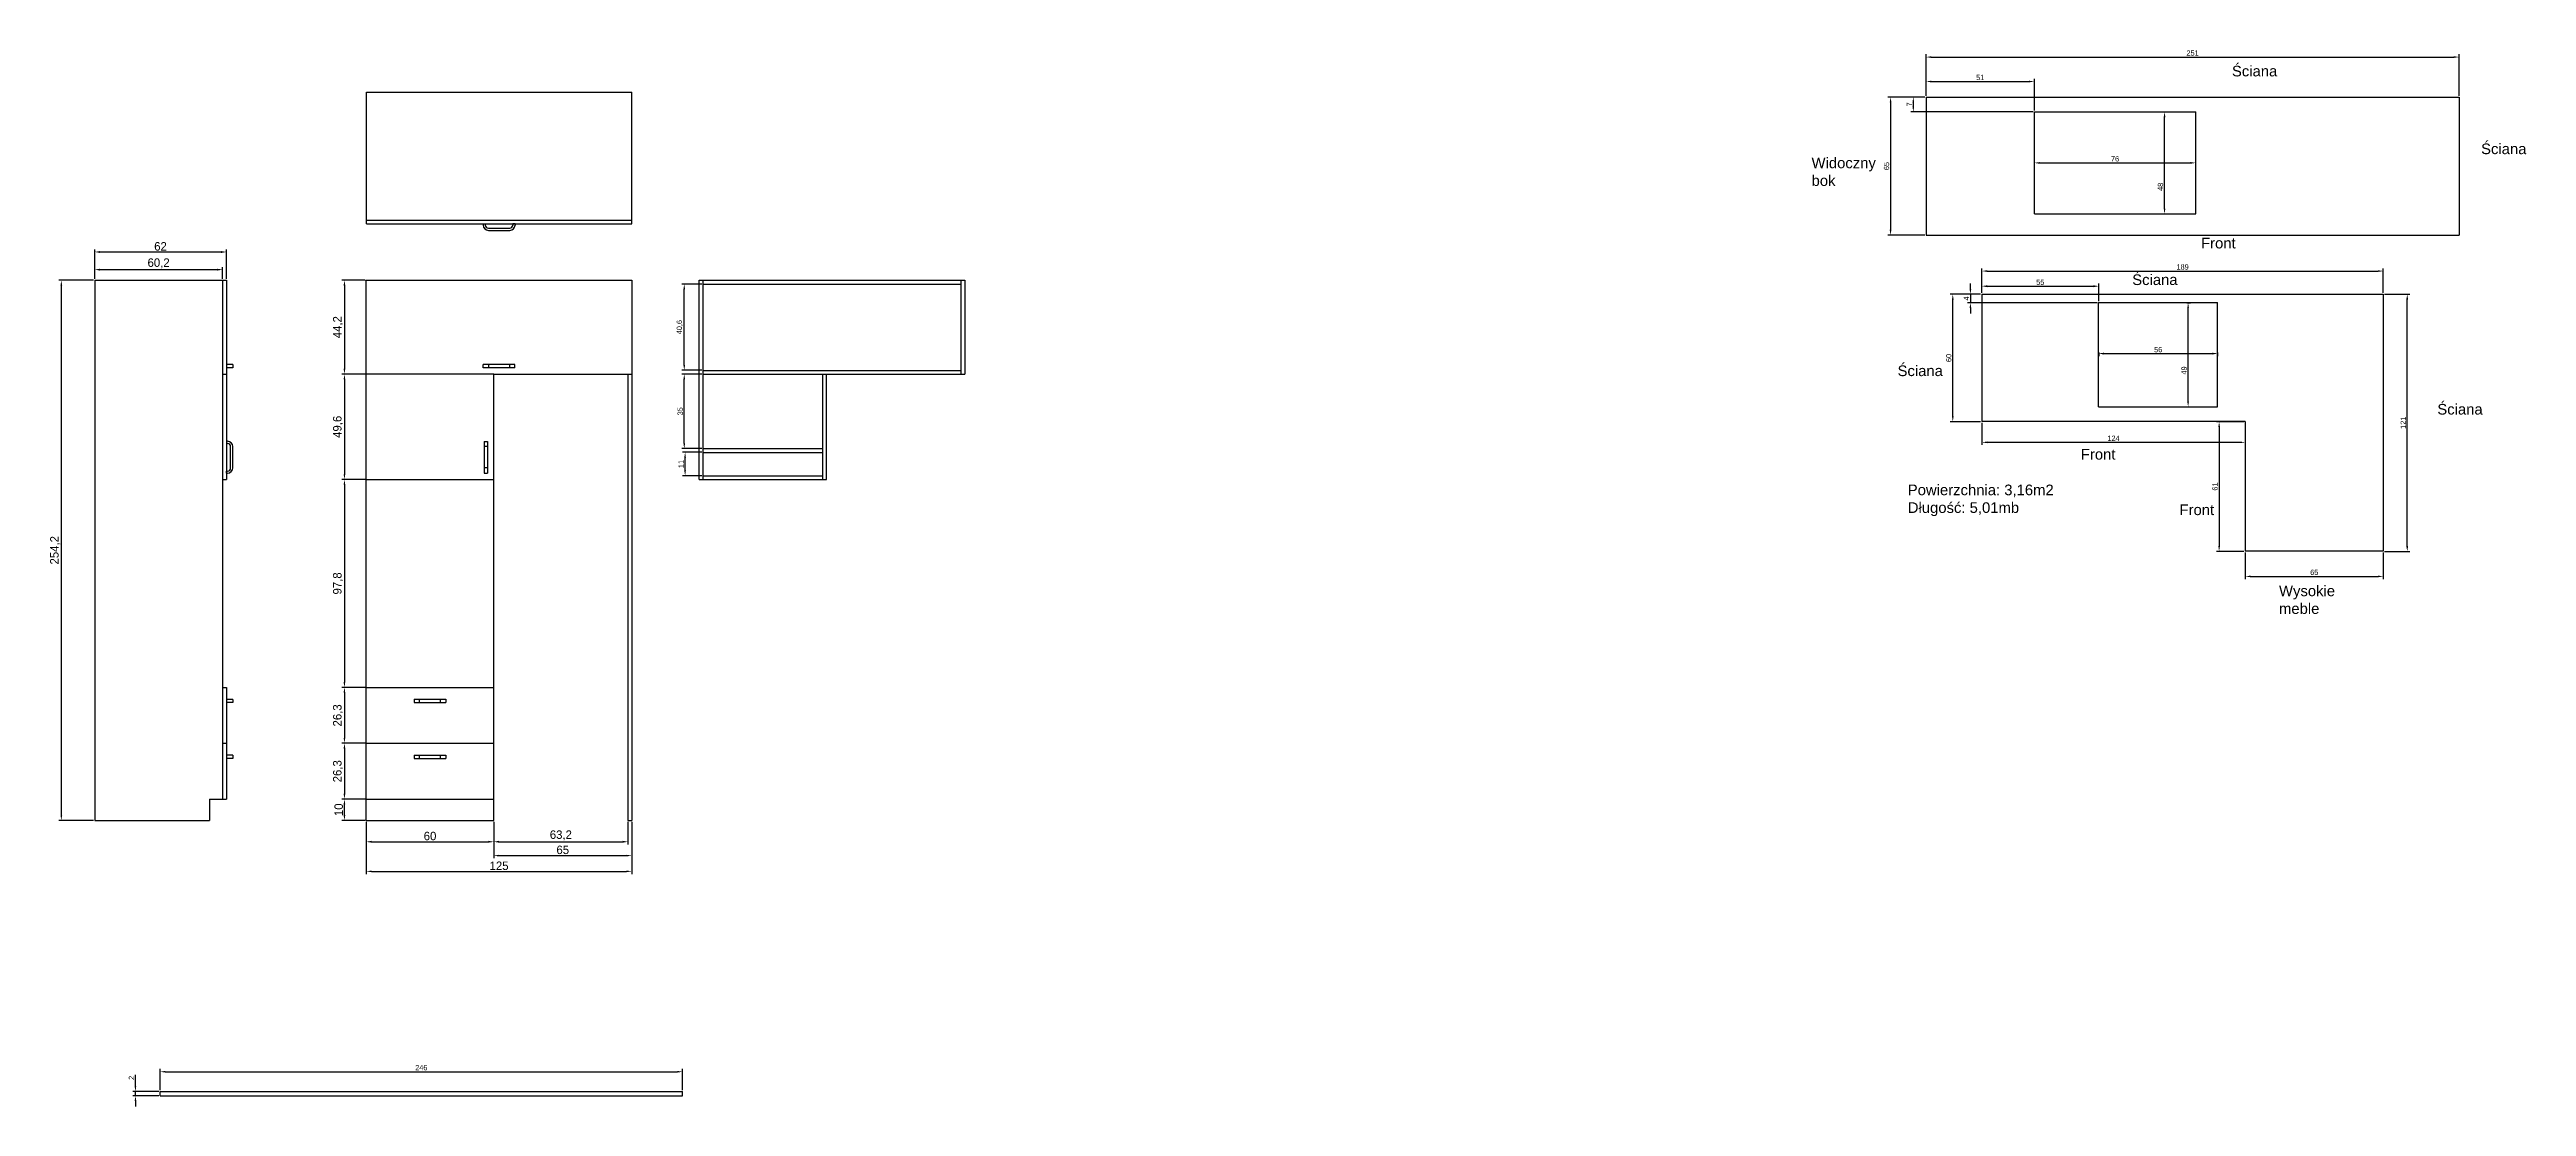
# Model space of a CAD drawing. Header units: millimetres. Extents: x 369 to 7898, y -3373 to 1610.
# Drawn here: x 1542 to 2709, y -987 to -490 of the extents above; entities that cross this region are included whole.
import ezdxf

# ---------------------------------------------------------------- set-up
doc = ezdxf.new("R2010")
doc.units = ezdxf.units.MM
doc.layers.add('Wymiar', color=7, linetype='Continuous', true_color=0x9e9e9e)
doc.dimstyles.new('ISO-25', dxfattribs={"dimtxt": 2.5, "dimasz": 2.5, "dimexe": 1.25, "dimexo": 0.625, "dimtad": 1, "dimtxsty": 'Standard', "dimcen": 2.5, "dimadec": 0, "dimazin": 0, "dimtfac": 1, "dimtmove": 0, "dimatfit": 3, "dimfxl": 1, "dimarcsym": 0})

msp = doc.modelspace()

# ---------------------------------------------------------------- texts
at = {"char_height": 5, "attachment_point": 1}
for s, insert, width in [('{\\fArial|b0|i0|c238|p0;Ściana', (2569.843, -497.692), 25.55355), ('{\\fArial|b0|i0|c238|p0;Ściana', (2687.157, -534.28), 25.55355), ('{\\fArial|b0|i0|c238|p0;Widoczny bok}', (2371.896, -540.904), 31.94194), ('{\\fArial|b0|i0|c238|p0;Front}', (2555.29, -578.645), 25.55355), ('{\\fArial|b0|i0|c238|p0;Ściana', (2522.887, -595.875), 25.55355), ('{\\fArial|b0|i0|c238|p0;Ściana', (2412.404, -638.731), 25.55355), ('{\\fArial|b0|i0|c238|p0;Ściana', (2666.54, -656.821), 25.55355), ('{\\fArial|b0|i0|c238|p0;Front}', (2498.7, -678.019), 25.55355), ('{\\fArial|b0|i0|c238|p0;Powierzchnia: 3,16m2\\PDługość: 5,01mb}', (2417.216, -694.789), 94.92232), ('{\\fArial|b0|i0|c238|p0;Front}', (2545.161, -704.153), 25.55355), ('{\\fArial|b0|i0|c238|p0;Wysokie meble}', (2591.996, -742.3), 25.55355)]:
    msp.add_mtext(s, dxfattribs=dict(at, insert=insert, width=width))

# ---------------------------------------------------------------- blocks, each defined once
blk = doc.blocks.new('Z$W@#27982')
for p, q in [((0, 3), (0, 2.5)), ((0, 3), (1, 3)), ((1, 3), (1, 2.5)), ((2.5, 1), (12.5, 1)), ((2.5, 0), (12.5, 0)), ((15, 3), (14, 3)), ((14, 3), (14, 2.5)), ((15, 3), (15, 2.5))]:
    blk.add_line(p, q)
for centre, radius, start, end in [((2.5, 2.5), 2.5, 180, 270), ((2.5, 2.5), 1.5, 180, 270), ((12.5, 2.5), 1.5, 270, 0), ((12.5, 2.5), 2.5, 270, 0)]:
    blk.add_arc(centre, radius, start, end)
blk = doc.blocks.new('Z$W@#27899')
for p, q in [((0, 254.2), (62, 254.2)), ((0, 254.2), (0, 0)), ((60.2, 254.2), (60.2, 10)), ((62, 254.2), (62, 160.4)), ((60.2, 210), (62, 210)), ((65, 214.5), (62, 214.5)), ((62, 214.5), (62, 213)), ((65, 213), (62, 213)), ((65, 214.5), (65, 213)), ((60.2, 160.4), (62, 160.4)), ((60.2, 62.6), (62, 62.6)), ((62, 62.6), (62, 10)), ((65, 56.95), (62, 56.95)), ((62, 56.95), (62, 55.45)), ((65, 55.45), (62, 55.45)), ((65, 56.95), (65, 55.45)), ((60.2, 36.3), (62, 36.3)), ((65, 30.65), (62, 30.65)), ((62, 30.65), (62, 29.15)), ((65, 29.15), (62, 29.15)), ((65, 30.65), (65, 29.15)), ((0, 0), (54, 0)), ((0, 0), (54, 0)), ((54, 10), (62, 10)), ((54, 10), (62, 10)), ((54, 10), (54, 0))]:
    blk.add_line(p, q)
at = {"rotation": 90}
blk.add_blockref('Z$W@#27982', (65, 163.4), dxfattribs=at)
blk = doc.blocks.new('Z$W@#292')
for p, q in [((0, 1.5), (15, 1.5)), ((0, 1.5), (0, 0)), ((0, 0), (15, 0)), ((2.5, 0), (2.5, 1.5)), ((12.5, 0), (12.5, 1.5)), ((15, 1.5), (15, 0))]:
    blk.add_line(p, q)
blk = doc.blocks.new('Z$W@#2097')
for p, q in [((133.5, 46.1), (133.5, 237.5)), ((133.5, 237.5), (258.5, 237.5)), ((258.5, 237.5), (258.5, -16.7)), ((193.5, 193.3), (133.5, 193.3)), ((193.5, 46.3), (193.5, 193.3)), ((193.5, 193.3), (258.5, 193.3)), ((256.7, 193.3), (256.7, -16.7)), ((133.6, 143.7), (193.4, 143.7)), ((133.5, -16.7), (133.5, 46.3)), ((133.6, 45.9), (193.4, 45.9)), ((193.5, -16.7), (193.5, 46.3)), ((133.6, 19.6), (193.4, 19.6)), ((133.6, -6.7), (193.4, -6.7)), ((133.5, -16.7), (193.5, -16.7)), ((256.7, -16.7), (258.5, -16.7))]:
    blk.add_line(p, q)
at = {"rotation": 180}
blk.add_blockref('Z$W@#292', (203.5, 197.8), dxfattribs=at)
at = {"xscale": -1, "rotation": 90.00000000000001}
blk.add_blockref('Z$W@#292', (190.5, 161.7), dxfattribs=at)
for p in [(156, 38.8), (156, 12.5)]:
    blk.add_blockref('Z$W@#292', p)
blk = doc.blocks.new('Z$W@#5436')
for p, q in [((0, 3), (0, 2.5)), ((0, 3), (1, 3)), ((1, 3), (1, 2.5)), ((2.5, 1), (12.5, 1)), ((2.5, 0), (12.5, 0)), ((15, 3), (14, 3)), ((14, 3), (14, 2.5)), ((15, 3), (15, 2.5))]:
    blk.add_line(p, q)
for centre, radius, start, end in [((2.5, 2.5), 2.5, 180, 270), ((2.5, 2.5), 1.5, 180, 270), ((12.5, 2.5), 1.5, 270, 0), ((12.5, 2.5), 2.5, 270, 0)]:
    blk.add_arc(centre, radius, start, end)
blk = doc.blocks.new('Z$W@#4364')
for p, q in [((0, 3), (0, 65)), ((0, 65), (125, 65)), ((125, 3), (125, 65)), ((0, 4.8), (125, 4.8)), ((0, 3), (125, 3))]:
    blk.add_line(p, q)
blk.add_blockref('Z$W@#5436', (55, 0))
blk = doc.blocks.new('*D479')
at = {"layer": 'Defpoints', "color": 0}
for p in [(1547.8, -598.6), (1563.5, -598.6), (1563.5, -852.8)]:
    blk.add_point(p, dxfattribs=at)
at = {"layer": 'Wymiar', "color": 0, "lineweight": -2}
for p, q in [((1562.9, -598.6), (1546.6, -598.6)), ((1547.8, -850.3), (1547.8, -601.1)), ((1562.9, -852.8), (1546.6, -852.8))]:
    blk.add_line(p, q, dxfattribs=at)
at = {"layer": 'Wymiar', "color": 0}
for points in [[(1548.2, -601.1), (1547.4, -601.1), (1547.8, -598.6)], [(1547.4, -850.3), (1548.2, -850.3), (1547.8, -852.8)]]:
    blk.add_solid(points, dxfattribs=at)
at = {"layer": 'Wymiar', "color": 0, "insert": (1544.9, -725.7), "char_height": 4, "attachment_point": 5, "rotation": 90}
blk.add_mtext('254,2', dxfattribs=at)
blk = doc.blocks.new('*D480')
at = {"layer": 'Defpoints', "color": 0}
for p in [(1623.7, -593.6), (1563.5, -598.6), (1623.7, -598.6)]:
    blk.add_point(p, dxfattribs=at)
at = {"layer": 'Wymiar', "color": 0, "lineweight": -2}
for p, q in [((1563.5, -598), (1563.5, -592.4)), ((1566, -593.6), (1621.2, -593.6)), ((1623.7, -598), (1623.7, -592.4))]:
    blk.add_line(p, q, dxfattribs=at)
at = {"layer": 'Wymiar', "color": 0}
for points in [[(1566, -593.2), (1566, -594.1), (1563.5, -593.6)], [(1621.2, -594.1), (1621.2, -593.2), (1623.7, -593.6)]]:
    blk.add_solid(points, dxfattribs=at)
at = {"layer": 'Wymiar', "color": 0, "insert": (1593.6, -590.7), "char_height": 4, "attachment_point": 5}
blk.add_mtext('60,2', dxfattribs=at)
blk = doc.blocks.new('*D481')
at = {"layer": 'Defpoints', "color": 0}
for p in [(1625.5, -585.3), (1563.5, -598.6), (1625.5, -598.6)]:
    blk.add_point(p, dxfattribs=at)
at = {"layer": 'Wymiar', "color": 0, "lineweight": -2}
for p, q in [((1563.5, -598), (1563.5, -584.1)), ((1566, -585.3), (1623, -585.3)), ((1625.5, -598), (1625.5, -584.1))]:
    blk.add_line(p, q, dxfattribs=at)
at = {"layer": 'Wymiar', "color": 0}
for points in [[(1566, -584.9), (1566, -585.8), (1563.5, -585.3)], [(1623, -585.8), (1623, -584.9), (1625.5, -585.3)]]:
    blk.add_solid(points, dxfattribs=at)
at = {"layer": 'Wymiar', "color": 0, "insert": (1594.5, -582.7), "char_height": 4, "attachment_point": 5}
blk.add_mtext('62', dxfattribs=at)
blk = doc.blocks.new('*D482')
at = {"layer": 'Defpoints', "color": 0}
for p in [(1681.1, -842.8), (1691.4, -842.8), (1691.4, -852.8)]:
    blk.add_point(p, dxfattribs=at)
at = {"layer": 'Wymiar', "color": 0, "lineweight": -2}
for p, q in [((1690.8, -842.8), (1679.8, -842.8)), ((1681.1, -850.3), (1681.1, -845.3)), ((1690.8, -852.8), (1679.8, -852.8))]:
    blk.add_line(p, q, dxfattribs=at)
at = {"layer": 'Wymiar', "color": 0}
for points in [[(1681.5, -845.3), (1680.7, -845.3), (1681.1, -842.8)], [(1680.7, -850.3), (1681.5, -850.3), (1681.1, -852.8)]]:
    blk.add_solid(points, dxfattribs=at)
at = {"layer": 'Wymiar', "color": 0, "insert": (1678.4, -847.8), "char_height": 4, "attachment_point": 5, "rotation": 90}
blk.add_mtext('10', dxfattribs=at)
blk = doc.blocks.new('*D483')
at = {"layer": 'Defpoints', "color": 0}
for p in [(1691.5, -816.5), (1681.1, -842.8), (1691.5, -842.8)]:
    blk.add_point(p, dxfattribs=at)
at = {"layer": 'Wymiar', "color": 0, "lineweight": -2}
for p, q in [((1690.9, -816.5), (1679.8, -816.5)), ((1681.1, -819), (1681.1, -840.3)), ((1690.9, -842.8), (1679.8, -842.8))]:
    blk.add_line(p, q, dxfattribs=at)
at = {"layer": 'Wymiar', "color": 0}
for points in [[(1681.5, -819), (1680.7, -819), (1681.1, -816.5)], [(1680.7, -840.3), (1681.5, -840.3), (1681.1, -842.8)]]:
    blk.add_solid(points, dxfattribs=at)
at = {"layer": 'Wymiar', "color": 0, "insert": (1678.1, -829.7), "char_height": 4, "attachment_point": 5, "rotation": 90}
blk.add_mtext('26,3', dxfattribs=at)
blk = doc.blocks.new('*D484')
at = {"layer": 'Defpoints', "color": 0}
for p in [(1691.5, -790.2), (1681.1, -816.5), (1691.5, -816.5)]:
    blk.add_point(p, dxfattribs=at)
at = {"layer": 'Wymiar', "color": 0, "lineweight": -2}
for p, q in [((1690.9, -790.2), (1679.8, -790.2)), ((1681.1, -792.7), (1681.1, -814)), ((1690.9, -816.5), (1679.8, -816.5))]:
    blk.add_line(p, q, dxfattribs=at)
at = {"layer": 'Wymiar', "color": 0}
for points in [[(1681.5, -792.7), (1680.7, -792.7), (1681.1, -790.2)], [(1680.7, -814), (1681.5, -814), (1681.1, -816.5)]]:
    blk.add_solid(points, dxfattribs=at)
at = {"layer": 'Wymiar', "color": 0, "insert": (1678.1, -803.4), "char_height": 4, "attachment_point": 5, "rotation": 90}
blk.add_mtext('26,3', dxfattribs=at)
blk = doc.blocks.new('*D485')
at = {"layer": 'Defpoints', "color": 0}
for p in [(1691.5, -692.4), (1681.1, -790.2), (1691.5, -790.2)]:
    blk.add_point(p, dxfattribs=at)
at = {"layer": 'Wymiar', "color": 0, "lineweight": -2}
for p, q in [((1690.9, -692.4), (1679.8, -692.4)), ((1681.1, -694.9), (1681.1, -787.7)), ((1690.9, -790.2), (1679.8, -790.2))]:
    blk.add_line(p, q, dxfattribs=at)
at = {"layer": 'Wymiar', "color": 0}
for points in [[(1681.5, -694.9), (1680.7, -694.9), (1681.1, -692.4)], [(1680.7, -787.7), (1681.5, -787.7), (1681.1, -790.2)]]:
    blk.add_solid(points, dxfattribs=at)
at = {"layer": 'Wymiar', "color": 0, "insert": (1678.1, -741.3), "char_height": 4, "attachment_point": 5, "rotation": 90}
blk.add_mtext('97,8', dxfattribs=at)
blk = doc.blocks.new('*D486')
at = {"layer": 'Defpoints', "color": 0}
for p in [(1691.4, -642.8), (1681.1, -692.4), (1691.5, -692.4)]:
    blk.add_point(p, dxfattribs=at)
at = {"layer": 'Wymiar', "color": 0, "lineweight": -2}
for p, q in [((1690.8, -642.8), (1679.8, -642.8)), ((1681.1, -645.3), (1681.1, -689.9)), ((1690.9, -692.4), (1679.8, -692.4))]:
    blk.add_line(p, q, dxfattribs=at)
at = {"layer": 'Wymiar', "color": 0}
for points in [[(1681.5, -645.3), (1680.7, -645.3), (1681.1, -642.8)], [(1680.7, -689.9), (1681.5, -689.9), (1681.1, -692.4)]]:
    blk.add_solid(points, dxfattribs=at)
at = {"layer": 'Wymiar', "color": 0, "insert": (1678.1, -667.6), "char_height": 4, "attachment_point": 5, "rotation": 90}
blk.add_mtext('49,6', dxfattribs=at)
blk = doc.blocks.new('*D487')
at = {"layer": 'Defpoints', "color": 0}
for p in [(1691.4, -598.6), (1681.1, -642.8), (1691.4, -642.8)]:
    blk.add_point(p, dxfattribs=at)
at = {"layer": 'Wymiar', "color": 0, "lineweight": -2}
for p, q in [((1690.8, -598.6), (1679.8, -598.6)), ((1681.1, -601.1), (1681.1, -640.3)), ((1690.8, -642.8), (1679.8, -642.8))]:
    blk.add_line(p, q, dxfattribs=at)
at = {"layer": 'Wymiar', "color": 0}
for points in [[(1681.5, -601.1), (1680.7, -601.1), (1681.1, -598.6)], [(1680.7, -640.3), (1681.5, -640.3), (1681.1, -642.8)]]:
    blk.add_solid(points, dxfattribs=at)
at = {"layer": 'Wymiar', "color": 0, "insert": (1678.1, -620.7), "char_height": 4, "attachment_point": 5, "rotation": 90}
blk.add_mtext('44,2', dxfattribs=at)
blk = doc.blocks.new('*D489')
at = {"layer": 'Defpoints', "color": 0}
for p in [(1691.4, -852.8), (1751.4, -852.8), (1751.4, -862.9)]:
    blk.add_point(p, dxfattribs=at)
at = {"layer": 'Wymiar', "color": 0, "lineweight": -2}
for p, q in [((1691.4, -853.5), (1691.4, -864.1)), ((1693.9, -862.9), (1748.9, -862.9)), ((1751.4, -853.5), (1751.4, -864.1))]:
    blk.add_line(p, q, dxfattribs=at)
at = {"layer": 'Wymiar', "color": 0}
for points in [[(1693.9, -862.4), (1693.9, -863.3), (1691.4, -862.9)], [(1748.9, -863.3), (1748.9, -862.4), (1751.4, -862.9)]]:
    blk.add_solid(points, dxfattribs=at)
at = {"layer": 'Wymiar', "color": 0, "insert": (1721.4, -860.2), "char_height": 4, "attachment_point": 5}
blk.add_mtext('60', dxfattribs=at)
blk = doc.blocks.new('*D490')
at = {"layer": 'Defpoints', "color": 0}
for p in [(1751.4, -852.8), (1814.6, -852.8), (1814.6, -862.9)]:
    blk.add_point(p, dxfattribs=at)
at = {"layer": 'Wymiar', "color": 0, "lineweight": -2}
for p, q in [((1751.4, -853.5), (1751.4, -864.1)), ((1753.9, -862.9), (1812.1, -862.9)), ((1814.6, -853.5), (1814.6, -864.1))]:
    blk.add_line(p, q, dxfattribs=at)
at = {"layer": 'Wymiar', "color": 0}
for points in [[(1753.9, -862.4), (1753.9, -863.3), (1751.4, -862.9)], [(1812.1, -863.3), (1812.1, -862.4), (1814.6, -862.9)]]:
    blk.add_solid(points, dxfattribs=at)
at = {"layer": 'Wymiar', "color": 0, "insert": (1783, -859.9), "char_height": 4, "attachment_point": 5}
blk.add_mtext('63,2', dxfattribs=at)
blk = doc.blocks.new('*D491')
at = {"layer": 'Defpoints', "color": 0}
for p in [(1751.4, -852.8), (1816.4, -852.8), (1816.4, -869.4)]:
    blk.add_point(p, dxfattribs=at)
at = {"layer": 'Wymiar', "color": 0, "lineweight": -2}
for p, q in [((1751.4, -853.5), (1751.4, -870.6)), ((1816.4, -853.5), (1816.4, -870.6)), ((1753.9, -869.4), (1813.9, -869.4))]:
    blk.add_line(p, q, dxfattribs=at)
at = {"layer": 'Wymiar', "color": 0}
for points in [[(1753.9, -869), (1753.9, -869.8), (1751.4, -869.4)], [(1813.9, -869.8), (1813.9, -869), (1816.4, -869.4)]]:
    blk.add_solid(points, dxfattribs=at)
at = {"layer": 'Wymiar', "color": 0, "insert": (1783.9, -866.7), "char_height": 4, "attachment_point": 5}
blk.add_mtext('65', dxfattribs=at)
blk = doc.blocks.new('*D492')
at = {"layer": 'Defpoints', "color": 0}
for p in [(1691.4, -852.8), (1816.4, -852.8), (1816.4, -876.8)]:
    blk.add_point(p, dxfattribs=at)
at = {"layer": 'Wymiar', "color": 0, "lineweight": -2}
for p, q in [((1691.4, -853.5), (1691.4, -878.1)), ((1816.4, -853.5), (1816.4, -878.1)), ((1693.9, -876.8), (1813.9, -876.8))]:
    blk.add_line(p, q, dxfattribs=at)
at = {"layer": 'Wymiar', "color": 0}
for points in [[(1693.9, -876.4), (1693.9, -877.2), (1691.4, -876.8)], [(1813.9, -877.2), (1813.9, -876.4), (1816.4, -876.8)]]:
    blk.add_solid(points, dxfattribs=at)
at = {"layer": 'Wymiar', "color": 0, "insert": (1753.9, -874.2), "char_height": 4, "attachment_point": 5}
blk.add_mtext('125', dxfattribs=at)
blk = doc.blocks.new('Z$W@#20854')
for p, q in [((0, 0), (0, 93.8)), ((0, 93.8), (125, 93.8)), ((1.8, 0), (1.8, 93.8)), ((123.2, 93.8), (123.2, 49.6)), ((125, 93.8), (125, 49.6)), ((1.8, 92), (123.2, 92)), ((1.8, 51.4), (123.2, 51.4)), ((1.8, 49.6), (125, 49.6)), ((58.2, 0), (58.2, 49.6)), ((60, 0), (60, 49.6)), ((1.8, 14.6), (58.2, 14.6)), ((1.8, 12.8), (58.2, 12.8)), ((0, 0), (60, 0)), ((1.8, 1.8), (58.2, 1.8))]:
    blk.add_line(p, q)
blk = doc.blocks.new('*D497')
at = {"layer": 'Defpoints', "color": 0}
for p in [(1841.5, -679.6), (1849.9, -679.6), (1849.9, -690.6)]:
    blk.add_point(p, dxfattribs=at)
at = {"layer": 'Wymiar', "color": 0, "lineweight": -2}
for p, q in [((1849.3, -679.6), (1840.2, -679.6)), ((1841.5, -688.1), (1841.5, -682.1)), ((1849.3, -690.6), (1840.2, -690.6))]:
    blk.add_line(p, q, dxfattribs=at)
at = {"layer": 'Wymiar', "color": 0}
for points in [[(1841.9, -682.1), (1841.1, -682.1), (1841.5, -679.6)], [(1841.1, -688.1), (1841.9, -688.1), (1841.5, -690.6)]]:
    blk.add_solid(points, dxfattribs=at)
at = {"layer": 'Wymiar', "color": 0, "insert": (1839.6, -685.1), "char_height": 2.5, "attachment_point": 5, "rotation": 90}
blk.add_mtext('11', dxfattribs=at)
blk = doc.blocks.new('*D498')
at = {"layer": 'Defpoints', "color": 0}
for p in [(1841.1, -642.8), (1849.9, -642.8), (1849.9, -677.8)]:
    blk.add_point(p, dxfattribs=at)
at = {"layer": 'Wymiar', "color": 0, "lineweight": -2}
for p, q in [((1849.3, -642.8), (1839.9, -642.8)), ((1841.1, -675.3), (1841.1, -645.3)), ((1849.3, -677.8), (1839.9, -677.8))]:
    blk.add_line(p, q, dxfattribs=at)
at = {"layer": 'Wymiar', "color": 0}
for points in [[(1841.5, -645.3), (1840.7, -645.3), (1841.1, -642.8)], [(1840.7, -675.3), (1841.5, -675.3), (1841.1, -677.8)]]:
    blk.add_solid(points, dxfattribs=at)
at = {"layer": 'Wymiar', "color": 0, "insert": (1839.2, -660.3), "char_height": 2.5, "attachment_point": 5, "rotation": 90}
blk.add_mtext('35', dxfattribs=at)
blk = doc.blocks.new('*D499')
at = {"layer": 'Defpoints', "color": 0}
for p in [(1841.1, -600.4), (1849.9, -600.4), (1849.9, -641)]:
    blk.add_point(p, dxfattribs=at)
at = {"layer": 'Wymiar', "color": 0, "lineweight": -2}
for p, q in [((1849.3, -600.4), (1839.9, -600.4)), ((1841.1, -638.5), (1841.1, -602.9)), ((1849.3, -641), (1839.9, -641))]:
    blk.add_line(p, q, dxfattribs=at)
at = {"layer": 'Wymiar', "color": 0}
for points in [[(1841.5, -602.9), (1840.7, -602.9), (1841.1, -600.4)], [(1840.7, -638.5), (1841.5, -638.5), (1841.1, -641)]]:
    blk.add_solid(points, dxfattribs=at)
at = {"layer": 'Wymiar', "color": 0, "insert": (1839, -620.7), "char_height": 2.5, "attachment_point": 5, "rotation": 90}
blk.add_mtext('40,6', dxfattribs=at)
blk = doc.blocks.new('Z$W@#20274')
for p, q in [((0, 65), (0, 0)), ((0, 65), (251, 65)), ((251, 65), (251, 0)), ((0, 0), (251, 0))]:
    blk.add_line(p, q)
blk = doc.blocks.new('Z$W@#1195')
for p, q in [((0, 0), (0, 48)), ((0, 48), (76, 48)), ((76, 0), (76, 48)), ((0, 0), (76, 0))]:
    blk.add_line(p, q)
blk = doc.blocks.new('*D596')
at = {"layer": 'Defpoints', "color": 0}
for p in [(2425.8, -512.4), (2476.8, -505.1), (2476.8, -519.4)]:
    blk.add_point(p, dxfattribs=at)
at = {"layer": 'Wymiar', "color": 0, "lineweight": -2}
for p, q in [((2425.8, -511.8), (2425.8, -503.8)), ((2428.3, -505.1), (2474.3, -505.1)), ((2476.8, -518.8), (2476.8, -503.8))]:
    blk.add_line(p, q, dxfattribs=at)
at = {"layer": 'Wymiar', "color": 0}
for points in [[(2428.3, -504.7), (2428.3, -505.5), (2425.8, -505.1)], [(2474.3, -505.5), (2474.3, -504.7), (2476.8, -505.1)]]:
    blk.add_solid(points, dxfattribs=at)
at = {"layer": 'Wymiar', "color": 0, "insert": (2451.3, -503.2), "char_height": 2.5, "attachment_point": 5}
blk.add_mtext('51', dxfattribs=at)
blk = doc.blocks.new('*D597')
at = {"layer": 'Defpoints', "color": 0}
for p in [(2676.8, -493.6), (2425.8, -512.4), (2676.8, -512.4)]:
    blk.add_point(p, dxfattribs=at)
at = {"layer": 'Wymiar', "color": 0, "lineweight": -2}
for p, q in [((2425.8, -511.8), (2425.8, -492.3)), ((2428.3, -493.6), (2674.3, -493.6)), ((2676.8, -511.8), (2676.8, -492.3))]:
    blk.add_line(p, q, dxfattribs=at)
at = {"layer": 'Wymiar', "color": 0}
for points in [[(2428.3, -493.2), (2428.3, -494), (2425.8, -493.6)], [(2674.3, -494), (2674.3, -493.2), (2676.8, -493.6)]]:
    blk.add_solid(points, dxfattribs=at)
at = {"layer": 'Wymiar', "color": 0, "insert": (2551.3, -491.7), "char_height": 2.5, "attachment_point": 5}
blk.add_mtext('251', dxfattribs=at)
blk = doc.blocks.new('*D598')
at = {"layer": 'Defpoints', "color": 0}
for p in [(2425.8, -512.4), (2419.8, -519.4), (2476.8, -519.4)]:
    blk.add_point(p, dxfattribs=at)
at = {"layer": 'Wymiar', "color": 0, "lineweight": -2}
for p, q in [((2425.2, -512.4), (2418.6, -512.4)), ((2476.2, -519.4), (2418.6, -519.4)), ((2419.8, -514.9), (2419.8, -516.9))]:
    blk.add_line(p, q, dxfattribs=at)
at = {"layer": 'Wymiar', "color": 0}
for points in [[(2420.2, -514.9), (2419.4, -514.9), (2419.8, -512.4)], [(2419.4, -516.9), (2420.2, -516.9), (2419.8, -519.4)]]:
    blk.add_solid(points, dxfattribs=at)
at = {"layer": 'Wymiar', "color": 0, "insert": (2418, -515.9), "char_height": 2.5, "attachment_point": 5, "rotation": 90}
blk.add_mtext('7', dxfattribs=at)
blk = doc.blocks.new('*D599')
at = {"layer": 'Defpoints', "color": 0}
for p in [(2425.8, -512.4), (2409.1, -577.4), (2425.8, -577.4)]:
    blk.add_point(p, dxfattribs=at)
at = {"layer": 'Wymiar', "color": 0, "lineweight": -2}
for p, q in [((2425.2, -512.4), (2407.8, -512.4)), ((2409.1, -514.9), (2409.1, -574.9)), ((2425.2, -577.4), (2407.8, -577.4))]:
    blk.add_line(p, q, dxfattribs=at)
at = {"layer": 'Wymiar', "color": 0}
for points in [[(2409.5, -514.9), (2408.7, -514.9), (2409.1, -512.4)], [(2408.7, -574.9), (2409.5, -574.9), (2409.1, -577.4)]]:
    blk.add_solid(points, dxfattribs=at)
at = {"layer": 'Wymiar', "color": 0, "insert": (2407.2, -544.9), "char_height": 2.5, "attachment_point": 5, "rotation": 90}
blk.add_mtext('65', dxfattribs=at)
blk = doc.blocks.new('*D600')
at = {"layer": 'Defpoints', "color": 0}
for p in [(2476.8, -543.4), (2552.8, -543.4), (2552.8, -543.4)]:
    blk.add_point(p, dxfattribs=at)
at = {"layer": 'Wymiar', "color": 0, "lineweight": -2}
for p, q in [((2476.8, -542.8), (2476.8, -542.2)), ((2479.3, -543.4), (2550.3, -543.4)), ((2552.8, -542.8), (2552.8, -542.2))]:
    blk.add_line(p, q, dxfattribs=at)
at = {"layer": 'Wymiar', "color": 0}
for points in [[(2479.3, -543), (2479.3, -543.8), (2476.8, -543.4)], [(2550.3, -543.8), (2550.3, -543), (2552.8, -543.4)]]:
    blk.add_solid(points, dxfattribs=at)
at = {"layer": 'Wymiar', "color": 0, "insert": (2514.8, -541.5), "char_height": 2.5, "attachment_point": 5}
blk.add_mtext('76', dxfattribs=at)
blk = doc.blocks.new('*D601')
at = {"layer": 'Defpoints', "color": 0}
for p in [(2534.3, -519.4), (2538.1, -519.4), (2534.3, -567.4)]:
    blk.add_point(p, dxfattribs=at)
at = {"layer": 'Wymiar', "color": 0, "lineweight": -2}
for p, q in [((2534.9, -519.4), (2539.4, -519.4)), ((2538.1, -564.9), (2538.1, -521.9)), ((2534.9, -567.4), (2539.4, -567.4))]:
    blk.add_line(p, q, dxfattribs=at)
at = {"layer": 'Wymiar', "color": 0}
for points in [[(2538.5, -521.9), (2537.7, -521.9), (2538.1, -519.4)], [(2537.7, -564.9), (2538.5, -564.9), (2538.1, -567.4)]]:
    blk.add_solid(points, dxfattribs=at)
at = {"layer": 'Wymiar', "color": 0, "insert": (2536.2, -554.7), "char_height": 2.5, "attachment_point": 5, "rotation": 90}
blk.add_mtext('48', dxfattribs=at)
blk = doc.blocks.new('*D613')
at = {"layer": 'Defpoints', "color": 0}
for p in [(2641.1, -594.3), (2452.1, -605.2), (2641.1, -605.2)]:
    blk.add_point(p, dxfattribs=at)
at = {"layer": 'Wymiar', "color": 0, "lineweight": -2}
for p, q in [((2452.1, -604.5), (2452.1, -593.1)), ((2454.6, -594.3), (2638.6, -594.3)), ((2641.1, -604.5), (2641.1, -593.1))]:
    blk.add_line(p, q, dxfattribs=at)
at = {"layer": 'Wymiar', "color": 0}
for points in [[(2454.6, -593.9), (2454.6, -594.7), (2452.1, -594.3)], [(2638.6, -594.7), (2638.6, -593.9), (2641.1, -594.3)]]:
    blk.add_solid(points, dxfattribs=at)
at = {"layer": 'Wymiar', "color": 0, "insert": (2546.6, -592.4), "char_height": 2.5, "attachment_point": 5}
blk.add_mtext('189', dxfattribs=at)
blk = doc.blocks.new('*D614')
at = {"layer": 'Defpoints', "color": 0}
for p in [(2438.4, -605.2), (2452.1, -605.2), (2452.1, -665.2)]:
    blk.add_point(p, dxfattribs=at)
at = {"layer": 'Wymiar', "color": 0, "lineweight": -2}
for p, q in [((2451.4, -605.2), (2437.1, -605.2)), ((2438.4, -662.7), (2438.4, -607.7)), ((2451.4, -665.2), (2437.1, -665.2))]:
    blk.add_line(p, q, dxfattribs=at)
at = {"layer": 'Wymiar', "color": 0}
for points in [[(2438.8, -607.7), (2438, -607.7), (2438.4, -605.2)], [(2438, -662.7), (2438.8, -662.7), (2438.4, -665.2)]]:
    blk.add_solid(points, dxfattribs=at)
at = {"layer": 'Wymiar', "color": 0, "insert": (2436.5, -635.2), "char_height": 2.5, "attachment_point": 5, "rotation": 90}
blk.add_mtext('60', dxfattribs=at)
blk = doc.blocks.new('*D615')
at = {"layer": 'Defpoints', "color": 0}
for p in [(2452.1, -665.2), (2576.1, -665.2), (2576.1, -674.9)]:
    blk.add_point(p, dxfattribs=at)
at = {"layer": 'Wymiar', "color": 0, "lineweight": -2}
for p, q in [((2452.1, -665.8), (2452.1, -676.1)), ((2454.6, -674.9), (2573.6, -674.9)), ((2576.1, -665.8), (2576.1, -676.1))]:
    blk.add_line(p, q, dxfattribs=at)
at = {"layer": 'Wymiar', "color": 0}
for points in [[(2454.6, -674.5), (2454.6, -675.3), (2452.1, -674.9)], [(2573.6, -675.3), (2573.6, -674.5), (2576.1, -674.9)]]:
    blk.add_solid(points, dxfattribs=at)
at = {"layer": 'Wymiar', "color": 0, "insert": (2514.1, -673), "char_height": 2.5, "attachment_point": 5}
blk.add_mtext('124', dxfattribs=at)
blk = doc.blocks.new('*D616')
at = {"layer": 'Defpoints', "color": 0}
for p in [(2576.1, -665.2), (2563.8, -726.2), (2576.1, -726.2)]:
    blk.add_point(p, dxfattribs=at)
at = {"layer": 'Wymiar', "color": 0, "lineweight": -2}
for p, q in [((2575.4, -665.2), (2562.6, -665.2)), ((2563.8, -667.7), (2563.8, -723.7)), ((2575.4, -726.2), (2562.6, -726.2))]:
    blk.add_line(p, q, dxfattribs=at)
at = {"layer": 'Wymiar', "color": 0}
for points in [[(2564.2, -667.7), (2563.4, -667.7), (2563.8, -665.2)], [(2563.4, -723.7), (2564.2, -723.7), (2563.8, -726.2)]]:
    blk.add_solid(points, dxfattribs=at)
at = {"layer": 'Wymiar', "color": 0, "insert": (2561.9, -695.7), "char_height": 2.5, "attachment_point": 5, "rotation": 90}
blk.add_mtext('61', dxfattribs=at)
blk = doc.blocks.new('*D617')
at = {"layer": 'Defpoints', "color": 0}
for p in [(2576.1, -726.2), (2641.1, -726.2), (2641.1, -738)]:
    blk.add_point(p, dxfattribs=at)
at = {"layer": 'Wymiar', "color": 0, "lineweight": -2}
for p, q in [((2576.1, -726.8), (2576.1, -739.3)), ((2641.1, -726.8), (2641.1, -739.3)), ((2578.6, -738), (2638.6, -738))]:
    blk.add_line(p, q, dxfattribs=at)
at = {"layer": 'Wymiar', "color": 0}
for points in [[(2578.6, -737.6), (2578.6, -738.4), (2576.1, -738)], [(2638.6, -738.4), (2638.6, -737.6), (2641.1, -738)]]:
    blk.add_solid(points, dxfattribs=at)
at = {"layer": 'Wymiar', "color": 0, "insert": (2608.6, -736.1), "char_height": 2.5, "attachment_point": 5}
blk.add_mtext('65', dxfattribs=at)
blk = doc.blocks.new('*D618')
at = {"layer": 'Defpoints', "color": 0}
for p in [(2641.1, -605.2), (2652.4, -605.2), (2641.1, -726.2)]:
    blk.add_point(p, dxfattribs=at)
at = {"layer": 'Wymiar', "color": 0, "lineweight": -2}
for p, q in [((2641.7, -605.2), (2653.6, -605.2)), ((2652.4, -723.7), (2652.4, -607.7)), ((2641.7, -726.2), (2653.6, -726.2))]:
    blk.add_line(p, q, dxfattribs=at)
at = {"layer": 'Wymiar', "color": 0}
for points in [[(2652.8, -607.7), (2651.9, -607.7), (2652.4, -605.2)], [(2651.9, -723.7), (2652.8, -723.7), (2652.4, -726.2)]]:
    blk.add_solid(points, dxfattribs=at)
at = {"layer": 'Wymiar', "color": 0, "insert": (2650.5, -665.7), "char_height": 2.5, "attachment_point": 5, "rotation": 90}
blk.add_mtext('121', dxfattribs=at)
blk = doc.blocks.new('Z$W@#164')
for p, q in [((0, 121), (189, 121)), ((0, 121), (0, 61)), ((189, 121), (189, 61)), ((124, 61), (0, 61)), ((124, 61), (124, 0)), ((189, 61), (189, 0)), ((189, 0), (124, 0))]:
    blk.add_line(p, q)
blk = doc.blocks.new('Z$W@#12185')
for p, q in [((0, 0), (0, 49)), ((0, 49), (56, 49)), ((56, 0), (56, 49)), ((0, 0), (56, 0))]:
    blk.add_line(p, q)
blk = doc.blocks.new('*D619')
at = {"layer": 'Defpoints', "color": 0}
for p in [(2452.1, -605.2), (2446.7, -609.2), (2507.1, -609.2)]:
    blk.add_point(p, dxfattribs=at)
at = {"layer": 'Wymiar', "color": 0, "lineweight": -2}
for p, q in [((2451.4, -605.2), (2445.4, -605.2)), ((2446.7, -602.7), (2446.7, -600.2)), ((2446.7, -605.2), (2446.7, -609.2)), ((2506.4, -609.2), (2445.4, -609.2)), ((2446.7, -611.7), (2446.7, -614.2))]:
    blk.add_line(p, q, dxfattribs=at)
at = {"layer": 'Wymiar', "color": 0}
for points in [[(2446.3, -602.7), (2447.1, -602.7), (2446.7, -605.2)], [(2447.1, -611.7), (2446.3, -611.7), (2446.7, -609.2)]]:
    blk.add_solid(points, dxfattribs=at)
at = {"layer": 'Wymiar', "color": 0, "insert": (2444.8, -607.2), "char_height": 2.5, "attachment_point": 5, "rotation": 90}
blk.add_mtext('4', dxfattribs=at)
blk = doc.blocks.new('*D620')
at = {"layer": 'Defpoints', "color": 0}
for p in [(2452.1, -605.2), (2507.1, -601.4), (2507.1, -609.2)]:
    blk.add_point(p, dxfattribs=at)
at = {"layer": 'Wymiar', "color": 0, "lineweight": -2}
for p, q in [((2452.1, -604.5), (2452.1, -600.2)), ((2454.6, -601.4), (2504.6, -601.4)), ((2507.1, -608.5), (2507.1, -600.2))]:
    blk.add_line(p, q, dxfattribs=at)
at = {"layer": 'Wymiar', "color": 0}
for points in [[(2454.6, -601), (2454.6, -601.9), (2452.1, -601.4)], [(2504.6, -601.9), (2504.6, -601), (2507.1, -601.4)]]:
    blk.add_solid(points, dxfattribs=at)
at = {"layer": 'Wymiar', "color": 0, "insert": (2479.6, -599.6), "char_height": 2.5, "attachment_point": 5}
blk.add_mtext('55', dxfattribs=at)
blk = doc.blocks.new('*D621')
at = {"layer": 'Defpoints', "color": 0}
for p in [(2507.1, -632.1), (2563.1, -632.1), (2563.1, -633.1)]:
    blk.add_point(p, dxfattribs=at)
at = {"layer": 'Wymiar', "color": 0, "lineweight": -2}
for p, q in [((2507.1, -632.7), (2507.1, -634.4)), ((2509.6, -633.1), (2560.6, -633.1)), ((2563.1, -632.7), (2563.1, -634.4))]:
    blk.add_line(p, q, dxfattribs=at)
at = {"layer": 'Wymiar', "color": 0}
for points in [[(2509.6, -632.7), (2509.6, -633.6), (2507.1, -633.1)], [(2560.6, -633.6), (2560.6, -632.7), (2563.1, -633.1)]]:
    blk.add_solid(points, dxfattribs=at)
at = {"layer": 'Wymiar', "color": 0, "insert": (2535.1, -631.3), "char_height": 2.5, "attachment_point": 5}
blk.add_mtext('56', dxfattribs=at)
blk = doc.blocks.new('*D622')
at = {"layer": 'Defpoints', "color": 0}
for p in [(2548, -609.2), (2549.2, -609.2), (2548, -658.2)]:
    blk.add_point(p, dxfattribs=at)
at = {"layer": 'Wymiar', "color": 0, "lineweight": -2}
for p, q in [((2548.6, -609.2), (2550.4, -609.2)), ((2549.2, -655.7), (2549.2, -611.7)), ((2548.6, -658.2), (2550.4, -658.2))]:
    blk.add_line(p, q, dxfattribs=at)
at = {"layer": 'Wymiar', "color": 0}
for points in [[(2549.6, -611.7), (2548.8, -611.7), (2549.2, -609.2)], [(2548.8, -655.7), (2549.6, -655.7), (2549.2, -658.2)]]:
    blk.add_solid(points, dxfattribs=at)
at = {"layer": 'Wymiar', "color": 0, "insert": (2547.3, -641.1), "char_height": 2.5, "attachment_point": 5, "rotation": 90}
blk.add_mtext('49', dxfattribs=at)
blk = doc.blocks.new('Z$W@#28777')
for p, q in [((0, 0), (0, 2)), ((0, 2), (246, 2)), ((0, 0), (246, 0)), ((246, 0), (246, 2))]:
    blk.add_line(p, q)
blk = doc.blocks.new('*D494')
at = {"layer": 'Defpoints', "color": 0}
for p in [(1840.3, -971.1), (1594.3, -980.4), (1840.3, -980.4)]:
    blk.add_point(p, dxfattribs=at)
at = {"layer": 'Wymiar', "color": 0, "lineweight": -2}
for p, q in [((1594.3, -979.8), (1594.3, -969.8)), ((1596.8, -971.1), (1837.8, -971.1)), ((1840.3, -979.8), (1840.3, -969.8))]:
    blk.add_line(p, q, dxfattribs=at)
at = {"layer": 'Wymiar', "color": 0}
for points in [[(1596.8, -970.7), (1596.8, -971.5), (1594.3, -971.1)], [(1837.8, -971.5), (1837.8, -970.7), (1840.3, -971.1)]]:
    blk.add_solid(points, dxfattribs=at)
at = {"layer": 'Wymiar', "color": 0, "insert": (1717.3, -969.2), "char_height": 2.5, "attachment_point": 5}
blk.add_mtext('246', dxfattribs=at)
blk = doc.blocks.new('*D495')
at = {"layer": 'Defpoints', "color": 0}
for p in [(1582.7, -980.4), (1594.3, -980.4), (1594.3, -982.4)]:
    blk.add_point(p, dxfattribs=at)
at = {"layer": 'Wymiar', "color": 0, "lineweight": -2}
for p, q in [((1582.7, -977.9), (1582.7, -972.5)), ((1593.7, -980.4), (1581.5, -980.4)), ((1593.7, -982.4), (1581.5, -982.4)), ((1582.7, -982.4), (1582.7, -980.4)), ((1582.7, -984.9), (1582.7, -987.4))]:
    blk.add_line(p, q, dxfattribs=at)
at = {"layer": 'Wymiar', "color": 0}
for points in [[(1582.3, -977.9), (1583.1, -977.9), (1582.7, -980.4)], [(1583.1, -984.9), (1582.3, -984.9), (1582.7, -982.4)]]:
    blk.add_solid(points, dxfattribs=at)
at = {"layer": 'Wymiar', "color": 0, "insert": (1580.8, -974), "char_height": 2.5, "attachment_point": 5, "rotation": 90}
blk.add_mtext('2', dxfattribs=at)

# ---------------------------------------------------------------- dimensions: what is measured, and where the dimension line sits
at = {"layer": 'Wymiar'}
for base, p1, p2, picture, middle in [((2676.829, -493.583), (2425.829, -512.434), (2676.829, -512.434), '*D597', (2551.329, -491.708)), ((2476.829, -505.085), (2425.829, -512.434), (2476.829, -519.434), '*D596', (2451.329, -503.21)), ((2552.829, -543.424), (2476.829, -543.434), (2552.829, -543.434), '*D600', (2514.829, -541.549)), ((2641.062, -594.322), (2452.062, -605.154), (2641.062, -605.154), '*D613', (2546.562, -592.447)), ((2507.062, -601.446), (2452.062, -605.154), (2507.062, -609.154), '*D620', (2479.562, -599.571)), ((2563.062, -633.139), (2507.062, -632.117), (2563.062, -632.117), '*D621', (2535.062, -631.264)), ((2576.062, -674.9), (2452.062, -665.154), (2576.062, -665.154), '*D615', (2514.062, -673.025)), ((2641.062, -738.019), (2576.062, -726.154), (2641.062, -726.154), '*D617', (2608.562, -736.144)), ((1840.286, -971.08), (1594.286, -980.428), (1840.286, -980.428), '*D494', (1717.286, -969.205))]:
    dim = msp.add_linear_dim(base=base, p1=p1, p2=p2, dimstyle='ISO-25', dxfattribs=at)
    dim.commit()
    dim.dimension.update_dxf_attribs({"geometry": picture, "text_midpoint": middle})
for base, p1, p2, picture, middle in [((2409.098, -577.434), (2425.829, -512.434), (2425.829, -577.434), '*D599', (2407.223, -544.934)), ((2419.833, -519.434), (2425.829, -512.434), (2476.829, -519.434), '*D598', (2417.958, -515.934)), ((1841.118, -600.431), (1849.95, -641.031), (1849.95, -600.431), '*D499', (1839.035, -620.731)), ((2438.38, -605.154), (2452.062, -665.154), (2452.062, -605.154), '*D614', (2436.505, -635.154)), ((2446.691, -609.154), (2452.062, -605.154), (2507.062, -609.154), '*D619', (2444.816, -607.154)), ((2652.35, -605.154), (2641.062, -726.154), (2641.062, -605.154), '*D618', (2650.475, -665.654)), ((1841.118, -642.831), (1849.95, -677.831), (1849.95, -642.831), '*D498', (1839.243, -660.331)), ((2563.813, -726.154), (2576.062, -665.154), (2576.062, -726.154), '*D616', (2561.938, -695.654)), ((1841.479, -679.631), (1849.95, -690.631), (1849.95, -679.631), '*D497', (1839.604, -685.131)), ((1582.723, -980.428), (1594.286, -982.428), (1594.286, -980.428), '*D495', (1580.848, -973.969))]:
    dim = msp.add_linear_dim(base=base, p1=p1, p2=p2, angle=90, dimstyle='ISO-25', dxfattribs=at)
    dim.commit()
    dim.dimension.update_dxf_attribs({"geometry": picture, "text_midpoint": middle})
for base, p1, p2, picture, middle in [((2538.121, -519.434), (2534.322, -567.434), (2534.322, -519.434), '*D601', (2538.121, -554.708)), ((2549.175, -609.154), (2548.006, -658.154), (2548.006, -609.154), '*D622', (2549.175, -641.123))]:
    dim = msp.add_linear_dim(base=base, p1=p1, p2=p2, angle=90, dimstyle='ISO-25', dxfattribs=at)
    dim.commit()
    dim.dimension.update_dxf_attribs({"geometry": picture, "text_midpoint": middle, "dimtype": 160})
for base, p1, p2, picture, middle in [((1625.526, -585.349), (1563.526, -598.631), (1625.526, -598.631), '*D481', (1594.526, -582.724)), ((1623.726, -593.64), (1563.526, -598.631), (1623.726, -598.631), '*D480', (1593.626, -590.682)), ((1751.411, -862.851), (1691.411, -852.831), (1751.411, -852.831), '*D489', (1721.411, -860.226)), ((1816.411, -876.806), (1691.411, -852.831), (1816.411, -852.831), '*D492', (1753.911, -874.181)), ((1814.611, -862.851), (1751.411, -852.831), (1814.611, -852.831), '*D490', (1783.011, -859.893)), ((1816.411, -869.372), (1751.411, -852.831), (1816.411, -852.831), '*D491', (1783.911, -866.747))]:
    dim = msp.add_linear_dim(base=base, p1=p1, p2=p2, dimstyle='ISO-25', override={"dimtxt": 4}, dxfattribs=at)
    dim.commit()
    dim.dimension.update_dxf_attribs({"geometry": picture, "text_midpoint": middle})
for base, p1, p2, picture, middle in [((1547.825, -598.631), (1563.526, -852.831), (1563.526, -598.631), '*D479', (1544.867, -725.731)), ((1681.073, -642.831), (1691.411, -598.631), (1691.411, -642.831), '*D487', (1678.115, -620.731)), ((1681.073, -692.431), (1691.411, -642.831), (1691.511, -692.431), '*D486', (1678.115, -667.631)), ((1681.073, -790.231), (1691.511, -692.431), (1691.511, -790.231), '*D485', (1678.115, -741.331)), ((1681.073, -816.531), (1691.511, -790.231), (1691.511, -816.531), '*D484', (1678.115, -803.381)), ((1681.073, -842.831), (1691.511, -816.531), (1691.511, -842.831), '*D483', (1678.115, -829.681)), ((1681.073, -842.831), (1691.411, -852.831), (1691.411, -842.831), '*D482', (1678.448, -847.831))]:
    dim = msp.add_linear_dim(base=base, p1=p1, p2=p2, angle=90, dimstyle='ISO-25', override={"dimtxt": 4}, dxfattribs=at)
    dim.commit()
    dim.dimension.update_dxf_attribs({"geometry": picture, "text_midpoint": middle})

# ---------------------------------------------------------------- block references
for name, p in [('Z$W@#4364', (1691.411, -575.137)), ('Z$W@#20274', (2425.829, -577.434)), ('Z$W@#1195', (2476.829, -567.434)), ('Z$W@#27899', (1563.526, -852.831)), ('Z$W@#2097', (1557.889, -836.134)), ('Z$W@#20854', (1848.15, -692.431)), ('Z$W@#164', (2452.062, -726.154)), ('Z$W@#12185', (2507.062, -658.154)), ('Z$W@#28777', (1594.286, -982.428))]:
    msp.add_blockref(name, p)

msp.set_redraw_order([(e.dxf.handle, doc.entitydb.next_handle()) for e in msp.query("TEXT MTEXT ATTDEF DIMENSION ARC_DIMENSION")])  # texts and dimensions are drawn at this point

doc.saveas('drawing.dxf')
